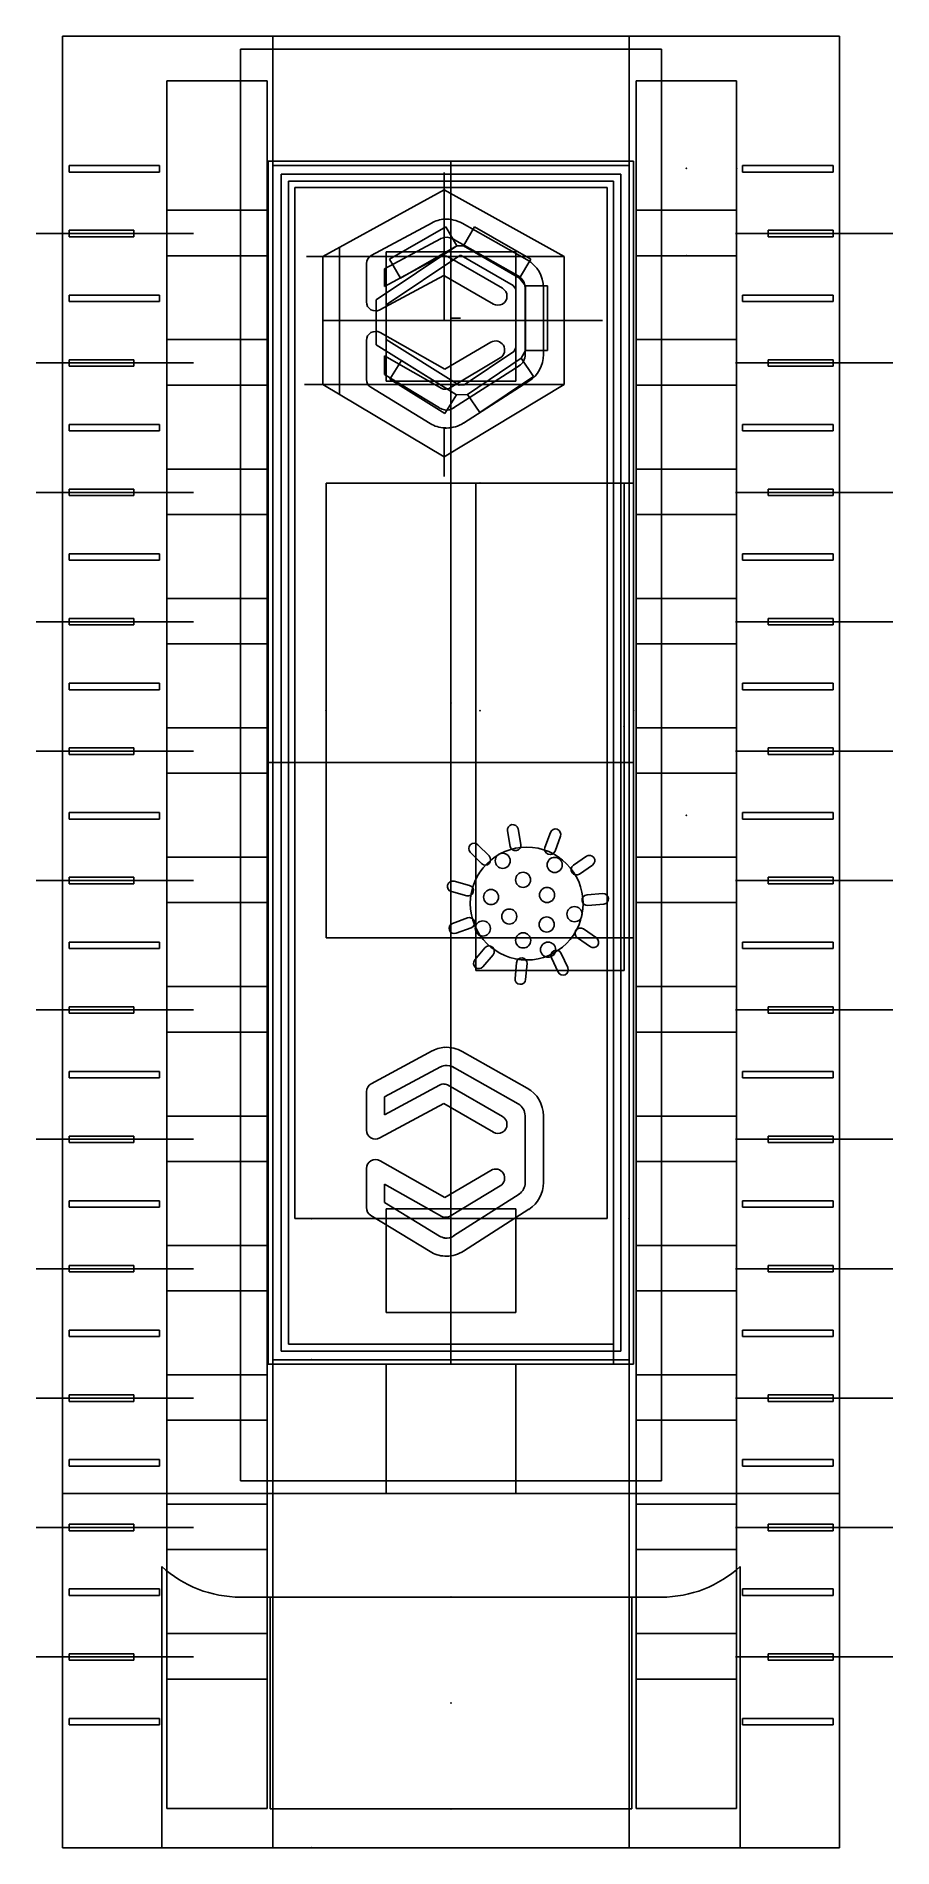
# Model space of a CAD drawing. Header units: centimetres. Extents: x -2.1 to 4.5, y -4.9 to 9.1.
import ezdxf

# ---------------------------------------------------------------- set-up
doc = ezdxf.new("R2010")
doc.units = ezdxf.units.CM
doc.header["$MEASUREMENT"] = 0
for name, color, linetype in [('Lineal v1_Outline', 7, 'Continuous'), ('TinyDigiStump v34_Deckel', 7, 'Continuous'), ('TinyDigiStump v34_Deckeltext', 7, 'Continuous'), ('TinyDigiStump v34_Sketch2', 7, 'Continuous'), ('TinyDigiStump v34_Sketch3', 7, 'Continuous'), ('TinyDigiStump v34_Sketch6', 7, 'Continuous'), ('TinyDigiStump v34_Sketch7', 7, 'Continuous'), ('TinyDigiStump v34_Sketch8', 7, 'Continuous'), ('TinyDigiStump v34_Text', 7, 'Continuous')]:
    doc.layers.add(name, color=color, linetype=linetype)

# ---------------------------------------------------------------- blocks, each defined once
blk = doc.blocks.new('Linealv1')
at = {"layer": 'Lineal v1_Outline'}
for p, q in [((-0.127, 7.968), (-0.127, 0)), ((2.284, 7.968), (-0.127, 7.968)), ((2.284, 0), (2.284, 7.968)), ((-0.127, 0), (2.284, 0))]:
    blk.add_line(p, q, dxfattribs=at)
blk.add_point((0, 0), dxfattribs=at)

msp = doc.modelspace()

# ---------------------------------------------------------------- linework, layer by layer
at = {"layer": 'TinyDigiStump v34_Deckel'}
for p, q in [((-0.297, 8.138, -0.1), (-0.297, 9.138, -0.1)), ((-0.297, 9.138, -0.1), (2.454, 9.138, -0.1)), ((2.454, 9.138, -0.1), (2.454, 8.138, -0.1)), ((-0.297, 8.138, -0.1), (2.454, 8.138, -0.1)), ((-0.297, 8.138, -0.1), (-0.297, -1.09, -0.1)), ((2.454, 8.138, -0.1), (2.454, -4.862, -0.1)), ((-0.177, 8.018, -0.1), (2.334, 8.018, -0.1)), ((-0.177, 8.018, -0.1), (-0.177, -0.136, -0.1)), ((2.334, 8.018, -0.1), (2.334, -1.118, -0.1)), ((-0.127, 0, -0.1), (-0.127, 7.968, -0.1)), ((-0.127, 7.968, -0.1), (2.284, 7.968, -0.1)), ((2.284, 7.968, -0.1), (2.284, 0, -0.1)), ((0.605, 7.416, -0.1), (1.038, 7.666, -0.1)), ((1.038, 7.666, -0.1), (1.123, 7.519, -0.1)), ((1.176, 7.519, -0.1), (1.261, 7.666, -0.1)), ((1.261, 7.666, -0.1), (1.694, 7.416, -0.1)), ((0.502, 7.1, -0.1), (1.123, 7.519, -0.1)), ((0.577, 7.061, -0.1), (1.146, 7.444, -0.1)), ((1.123, 7.519, -0.1), (0.69, 7.269, -0.1)), ((1.176, 7.519, -0.1), (1.123, 7.519, -0.1)), ((1.156, 7.444, -0.1), (1.146, 7.444, -0.1)), ((1.559, 7.211, -0.1), (1.156, 7.444, -0.1)), ((1.609, 7.269, -0.1), (1.176, 7.519, -0.1)), ((1.609, 7.269, -0.1), (1.176, 7.519, -0.1)), ((0.69, 7.269, -0.1), (0.605, 7.416, -0.1)), ((1.694, 7.416, -0.1), (1.609, 7.269, -0.1)), ((1.58, 7.184, -0.1), (1.559, 7.211, -0.1)), ((1.58, 6.73, -0.1), (1.58, 7.184, -0.1)), ((1.655, 7.21, -0.1), (1.609, 7.269, -0.1)), ((1.655, 7.21, -0.1), (1.825, 7.21, -0.1)), ((1.655, 6.71, -0.1), (1.655, 7.21, -0.1)), ((1.655, 6.71, -0.1), (1.655, 7.21, -0.1)), ((1.825, 7.21, -0.1), (1.825, 6.71, -0.1)), ((0.502, 6.752, -0.1), (0.502, 7.1, -0.1)), ((0.577, 6.794, -0.1), (0.577, 7.061, -0.1)), ((1.078, 6.96, -0.1), (1.153, 6.96, -0.1)), ((0.502, 6.752, -0.1), (1.121, 6.366, -0.1)), ((0.577, 6.794, -0.1), (1.141, 6.442, -0.1)), ((1.564, 6.702, -0.1), (1.58, 6.73, -0.1)), ((0.607, 6.487, -0.1), (0.697, 6.631, -0.1)), ((0.697, 6.631, -0.1), (1.121, 6.366, -0.1)), ((1.564, 6.702, -0.1), (1.181, 6.444, -0.1)), ((1.206, 6.37, -0.1), (1.62, 6.649, -0.1)), ((1.62, 6.649, -0.1), (1.206, 6.37, -0.1)), ((1.62, 6.649, -0.1), (1.655, 6.71, -0.1)), ((1.62, 6.649, -0.1), (1.715, 6.508, -0.1)), ((1.825, 6.71, -0.1), (1.655, 6.71, -0.1)), ((1.031, 6.222, -0.1), (0.607, 6.487, -0.1)), ((1.141, 6.442, -0.1), (1.181, 6.444, -0.1)), ((1.715, 6.508, -0.1), (1.301, 6.229, -0.1)), ((1.121, 6.366, -0.1), (1.031, 6.222, -0.1)), ((1.121, 6.366, -0.1), (1.206, 6.37, -0.1)), ((1.301, 6.229, -0.1), (1.206, 6.37, -0.1)), ((2.284, 0, -0.1), (-0.127, 0, -0.1)), ((-0.297, -4.862, -0.1), (-0.297, -0.05, -0.1)), ((-0.177, -0.136, -0.1), (-0.177, -0.97, -0.1)), ((2.334, -0.97, -0.1), (-0.177, -0.97, -0.1)), ((-0.297, -1.09, -0.1), (-0.177, -1.09, -0.1)), ((-0.177, -1.09, -0.1), (2.454, -1.09, -0.1)), ((2.454, -4.862, -0.1), (-0.297, -4.862, -0.1))]:
    msp.add_line(p, q, dxfattribs=at)
msp.add_point((1.078, 3.984, -0.1), dxfattribs=at)
at = {"layer": 'TinyDigiStump v34_Deckeltext'}
for p, q in [((-1.922, -4.862, -0.22), (-1.922, 9.138, -0.22)), ((-1.922, 9.138, -0.22), (4.079, 9.138, -0.22)), ((-0.547, 9.038, -0.22), (2.704, 9.038, -0.22)), ((-0.547, -2.025, -0.22), (-0.547, 9.038, -0.22)), ((2.704, 9.038, -0.22), (2.704, -2.025, -0.22)), ((-1.116, 7.442, -0.22), (-1.116, 8.793, -0.22)), ((-1.116, 8.793, -0.22), (-0.341, 8.793, -0.22)), ((-0.341, 8.793, -0.22), (-0.341, 7.442, -0.22)), ((2.509, 8.793, -0.22), (3.284, 8.793, -0.22)), ((2.509, 7.442, -0.22), (2.509, 8.793, -0.22)), ((3.284, 8.793, -0.22), (3.284, 7.442, -0.22)), ((-1.871, 8.138, -0.22), (-1.871, 8.088, -0.22)), ((-1.171, 8.138, -0.22), (-1.871, 8.138, -0.22)), ((-1.171, 8.088, -0.22), (-1.171, 8.138, -0.22)), ((2.489, 8.173, -0.22), (-0.332, 8.173, -0.22)), ((-0.332, 8.173, -0.22), (-0.332, -1.125, -0.22)), ((2.489, -1.125, -0.22), (2.489, 8.173, -0.22)), ((4.029, 8.138, -0.22), (3.329, 8.138, -0.22)), ((3.329, 8.138, -0.22), (3.329, 8.088, -0.22)), ((4.029, 8.088, -0.22), (4.029, 8.138, -0.22)), ((-1.871, 8.088, -0.22), (-1.171, 8.088, -0.22)), ((1.026, 8.084, -0.22), (1.026, 6.94, -0.22)), ((3.329, 8.088, -0.22), (4.029, 8.088, -0.22)), ((0.088, 7.435, -0.22), (1.026, 7.951, -0.22)), ((1.026, 7.951, -0.22), (1.027, 7.951, -0.22)), ((1.953, 7.435, -0.22), (1.027, 7.951, -0.22)), ((-1.116, 7.793, -0.22), (-0.341, 7.793, -0.22)), ((-1.116, 6.442, -0.22), (-1.116, 7.793, -0.22)), ((-0.341, 7.793, -0.22), (-0.341, 6.442, -0.22)), ((2.509, 6.442, -0.22), (2.509, 7.793, -0.22)), ((2.509, 7.793, -0.22), (3.284, 7.793, -0.22)), ((3.284, 7.793, -0.22), (3.284, 6.442, -0.22)), ((-0.91, 7.613, -0.22), (-2.124, 7.613, -0.22)), ((-1.871, 7.638, -0.22), (-1.871, 7.588, -0.22)), ((-1.371, 7.638, -0.22), (-1.871, 7.638, -0.22)), ((-1.871, 7.588, -0.22), (-1.371, 7.588, -0.22)), ((-1.371, 7.588, -0.22), (-1.371, 7.638, -0.22)), ((0.463, 7.443, -0.22), (0.934, 7.697, -0.22)), ((0.998, 7.573, -0.22), (0.566, 7.341, -0.22)), ((1.598, 7.287, -0.22), (1.089, 7.575, -0.22)), ((1.165, 7.693, -0.22), (1.667, 7.409, -0.22)), ((4.49, 7.613, -0.22), (3.276, 7.613, -0.22)), ((4.029, 7.638, -0.22), (3.529, 7.638, -0.22)), ((3.529, 7.638, -0.22), (3.529, 7.588, -0.22)), ((3.529, 7.588, -0.22), (4.029, 7.588, -0.22)), ((4.029, 7.588, -0.22), (4.029, 7.638, -0.22)), ((-0.341, 7.442, -0.22), (-1.116, 7.442, -0.22)), ((1.953, 7.435, -0.22), (-0.037, 7.435, -0.22)), ((0.088, 7.435, -0.22), (0.088, 6.446, -0.22)), ((0.217, 7.506, -0.22), (0.217, 6.369, -0.22)), ((0.566, 7.203, -0.22), (0.99, 7.432, -0.22)), ((1.03, 7.44, -0.22), (1.03, 7.44, -0.22)), ((1.058, 7.432, -0.22), (1.476, 7.19, -0.22)), ((1.953, 6.446, -0.22), (1.953, 7.435, -0.22)), ((3.284, 7.442, -0.22), (2.509, 7.442, -0.22)), ((0.426, 7.085, -0.22), (0.426, 7.382, -0.22)), ((1.023, 7.29, -0.22), (0.529, 7.024, -0.22)), ((0.566, 7.341, -0.22), (0.566, 7.203, -0.22)), ((1.406, 7.068, -0.22), (1.023, 7.29, -0.22)), ((1.03, 7.286, -0.22), (1.023, 7.29, -0.22)), ((1.023, 7.29, -0.22), (1.023, 7.29, -0.22)), ((1.03, 7.286, -0.22), (1.03, 7.286, -0.22)), ((1.652, 6.678, -0.22), (1.652, 7.195, -0.22)), ((1.792, 7.195, -0.22), (1.792, 6.677, -0.22)), ((-1.171, 7.138, -0.22), (-1.871, 7.138, -0.22)), ((-1.871, 7.138, -0.22), (-1.871, 7.088, -0.22)), ((-1.871, 7.088, -0.22), (-1.171, 7.088, -0.22)), ((-1.171, 7.088, -0.22), (-1.171, 7.138, -0.22)), ((3.329, 7.138, -0.22), (3.329, 7.088, -0.22)), ((4.029, 7.138, -0.22), (3.329, 7.138, -0.22)), ((3.329, 7.088, -0.22), (4.029, 7.088, -0.22)), ((4.029, 7.088, -0.22), (4.029, 7.138, -0.22)), ((0.083, 6.94, -0.22), (2.249, 6.94, -0.22)), ((-1.116, 5.442, -0.22), (-1.116, 6.793, -0.22)), ((-1.116, 6.793, -0.22), (-0.341, 6.793, -0.22)), ((-0.341, 6.793, -0.22), (-0.341, 5.442, -0.22)), ((0.426, 6.485, -0.22), (0.426, 6.787, -0.22)), ((0.531, 6.848, -0.22), (1.031, 6.564, -0.22)), ((1.031, 6.564, -0.22), (1.387, 6.773, -0.22)), ((2.509, 5.442, -0.22), (2.509, 6.793, -0.22)), ((2.509, 6.793, -0.22), (3.284, 6.793, -0.22)), ((3.284, 6.793, -0.22), (3.284, 5.442, -0.22)), ((-0.91, 6.613, -0.22), (-2.124, 6.613, -0.22)), ((-1.371, 6.638, -0.22), (-1.871, 6.638, -0.22)), ((-1.871, 6.638, -0.22), (-1.871, 6.588, -0.22)), ((-1.871, 6.588, -0.22), (-1.371, 6.588, -0.22)), ((-1.371, 6.588, -0.22), (-1.371, 6.638, -0.22)), ((1.009, 6.416, -0.22), (0.566, 6.667, -0.22)), ((0.566, 6.667, -0.22), (0.566, 6.524, -0.22)), ((1.459, 6.653, -0.22), (1.067, 6.417, -0.22)), ((1.099, 6.266, -0.22), (1.604, 6.59, -0.22)), ((4.49, 6.613, -0.22), (3.276, 6.613, -0.22)), ((4.029, 6.638, -0.22), (3.529, 6.638, -0.22)), ((3.529, 6.638, -0.22), (3.529, 6.588, -0.22)), ((3.529, 6.588, -0.22), (4.029, 6.588, -0.22)), ((4.029, 6.588, -0.22), (4.029, 6.638, -0.22)), ((-0.341, 6.442, -0.22), (-1.116, 6.442, -0.22)), ((1.953, 6.446, -0.22), (-0.053, 6.446, -0.22)), ((0.088, 6.446, -0.22), (1.026, 5.887, -0.22)), ((0.566, 6.524, -0.22), (0.99, 6.265, -0.22)), ((1.953, 6.446, -0.22), (1.026, 5.887, -0.22)), ((1.68, 6.473, -0.22), (1.175, 6.148, -0.22)), ((3.284, 6.442, -0.22), (2.509, 6.442, -0.22)), ((0.917, 6.145, -0.22), (0.459, 6.425, -0.22)), ((-1.171, 6.138, -0.22), (-1.871, 6.138, -0.22)), ((-1.871, 6.138, -0.22), (-1.871, 6.088, -0.22)), ((-1.871, 6.088, -0.22), (-1.171, 6.088, -0.22)), ((-1.171, 6.088, -0.22), (-1.171, 6.138, -0.22)), ((1.026, 6.11, -0.22), (1.026, 5.736, -0.22)), ((1.03, 6.11, -0.22), (1.03, 6.11, -0.22)), ((4.029, 6.138, -0.22), (3.329, 6.138, -0.22)), ((3.329, 6.138, -0.22), (3.329, 6.088, -0.22)), ((3.329, 6.088, -0.22), (4.029, 6.088, -0.22)), ((4.029, 6.088, -0.22), (4.029, 6.138, -0.22)), ((-1.116, 5.793, -0.22), (-0.341, 5.793, -0.22)), ((-1.116, 4.442, -0.22), (-1.116, 5.793, -0.22)), ((-0.341, 5.793, -0.22), (-0.341, 4.442, -0.22)), ((2.509, 4.442, -0.22), (2.509, 5.793, -0.22)), ((2.509, 5.793, -0.22), (3.284, 5.793, -0.22)), ((3.284, 5.793, -0.22), (3.284, 4.442, -0.22)), ((-0.91, 5.613, -0.22), (-2.124, 5.613, -0.22)), ((-1.371, 5.638, -0.22), (-1.871, 5.638, -0.22)), ((-1.871, 5.638, -0.22), (-1.871, 5.588, -0.22)), ((-1.371, 5.588, -0.22), (-1.371, 5.638, -0.22)), ((0.114, 2.169, -0.22), (0.114, 5.685, -0.22)), ((0.114, 5.685, -0.22), (2.489, 5.685, -0.22)), ((1.27, 1.919, -0.22), (1.27, 5.685, -0.22)), ((1.27, 5.685, -0.22), (2.415, 5.685, -0.22)), ((2.415, 5.685, -0.22), (2.415, 1.919, -0.22)), ((2.489, 5.685, -0.22), (2.489, 2.169, -0.22)), ((4.49, 5.613, -0.22), (3.276, 5.613, -0.22)), ((4.029, 5.638, -0.22), (3.529, 5.638, -0.22)), ((3.529, 5.638, -0.22), (3.529, 5.588, -0.22)), ((4.029, 5.588, -0.22), (4.029, 5.638, -0.22)), ((-1.871, 5.588, -0.22), (-1.371, 5.588, -0.22)), ((3.529, 5.588, -0.22), (4.029, 5.588, -0.22)), ((-0.341, 5.442, -0.22), (-1.116, 5.442, -0.22)), ((3.284, 5.442, -0.22), (2.509, 5.442, -0.22)), ((-1.871, 5.138, -0.22), (-1.871, 5.088, -0.22)), ((-1.171, 5.138, -0.22), (-1.871, 5.138, -0.22)), ((-1.871, 5.088, -0.22), (-1.171, 5.088, -0.22)), ((-1.171, 5.088, -0.22), (-1.171, 5.138, -0.22)), ((3.329, 5.138, -0.22), (3.329, 5.088, -0.22)), ((4.029, 5.138, -0.22), (3.329, 5.138, -0.22)), ((3.329, 5.088, -0.22), (4.029, 5.088, -0.22)), ((4.029, 5.088, -0.22), (4.029, 5.138, -0.22)), ((-1.116, 4.793, -0.22), (-0.341, 4.793, -0.22)), ((-1.116, 3.442, -0.22), (-1.116, 4.793, -0.22)), ((-0.341, 4.793, -0.22), (-0.341, 3.442, -0.22)), ((2.509, 3.442, -0.22), (2.509, 4.793, -0.22)), ((2.509, 4.793, -0.22), (3.284, 4.793, -0.22)), ((3.284, 4.793, -0.22), (3.284, 3.442, -0.22)), ((-1.371, 4.638, -0.22), (-1.871, 4.638, -0.22)), ((-1.871, 4.638, -0.22), (-1.871, 4.588, -0.22)), ((-1.371, 4.588, -0.22), (-1.371, 4.638, -0.22)), ((4.029, 4.638, -0.22), (3.529, 4.638, -0.22)), ((3.529, 4.638, -0.22), (3.529, 4.588, -0.22)), ((4.029, 4.588, -0.22), (4.029, 4.638, -0.22)), ((-0.91, 4.613, -0.22), (-2.124, 4.613, -0.22)), ((-1.871, 4.588, -0.22), (-1.371, 4.588, -0.22)), ((4.49, 4.613, -0.22), (3.276, 4.613, -0.22)), ((3.529, 4.588, -0.22), (4.029, 4.588, -0.22)), ((-0.341, 4.442, -0.22), (-1.116, 4.442, -0.22)), ((3.284, 4.442, -0.22), (2.509, 4.442, -0.22)), ((-1.871, 4.138, -0.22), (-1.871, 4.088, -0.22)), ((-1.171, 4.138, -0.22), (-1.871, 4.138, -0.22)), ((-1.871, 4.088, -0.22), (-1.171, 4.088, -0.22)), ((-1.171, 4.088, -0.22), (-1.171, 4.138, -0.22)), ((4.029, 4.138, -0.22), (3.329, 4.138, -0.22)), ((3.329, 4.138, -0.22), (3.329, 4.088, -0.22)), ((3.329, 4.088, -0.22), (4.029, 4.088, -0.22)), ((4.029, 4.088, -0.22), (4.029, 4.138, -0.22)), ((-1.116, 2.442, -0.22), (-1.116, 3.793, -0.22)), ((-1.116, 3.793, -0.22), (-0.341, 3.793, -0.22)), ((-0.341, 3.793, -0.22), (-0.341, 2.442, -0.22)), ((2.509, 2.442, -0.22), (2.509, 3.793, -0.22)), ((2.509, 3.793, -0.22), (3.284, 3.793, -0.22)), ((3.284, 3.793, -0.22), (3.284, 2.442, -0.22)), ((-0.91, 3.613, -0.22), (-2.124, 3.613, -0.22)), ((-1.371, 3.638, -0.22), (-1.871, 3.638, -0.22)), ((-1.871, 3.638, -0.22), (-1.871, 3.588, -0.22)), ((-1.871, 3.588, -0.22), (-1.371, 3.588, -0.22)), ((-1.371, 3.588, -0.22), (-1.371, 3.638, -0.22)), ((4.49, 3.613, -0.22), (3.276, 3.613, -0.22)), ((4.029, 3.638, -0.22), (3.529, 3.638, -0.22)), ((3.529, 3.638, -0.22), (3.529, 3.588, -0.22)), ((3.529, 3.588, -0.22), (4.029, 3.588, -0.22)), ((4.029, 3.588, -0.22), (4.029, 3.638, -0.22)), ((-0.341, 3.442, -0.22), (-1.116, 3.442, -0.22)), ((3.284, 3.442, -0.22), (2.509, 3.442, -0.22)), ((-1.171, 3.138, -0.22), (-1.871, 3.138, -0.22)), ((-1.871, 3.138, -0.22), (-1.871, 3.088, -0.22)), ((-1.871, 3.088, -0.22), (-1.171, 3.088, -0.22)), ((-1.171, 3.088, -0.22), (-1.171, 3.138, -0.22)), ((4.029, 3.138, -0.22), (3.329, 3.138, -0.22)), ((3.329, 3.138, -0.22), (3.329, 3.088, -0.22)), ((3.329, 3.088, -0.22), (4.029, 3.088, -0.22)), ((4.029, 3.088, -0.22), (4.029, 3.138, -0.22)), ((1.515, 2.997, -0.22), (1.536, 2.877, -0.22)), ((1.515, 2.997, -0.22), (1.536, 2.877, -0.22)), ((1.618, 2.891, -0.22), (1.597, 3.012, -0.22)), ((1.618, 2.891, -0.22), (1.597, 3.012, -0.22)), ((1.846, 2.984, -0.22), (1.804, 2.869, -0.22)), ((1.846, 2.984, -0.22), (1.804, 2.869, -0.22)), ((1.882, 2.841, -0.22), (1.924, 2.956, -0.22)), ((1.882, 2.841, -0.22), (1.924, 2.956, -0.22)), ((1.228, 2.831, -0.22), (1.315, 2.745, -0.22)), ((1.228, 2.831, -0.22), (1.315, 2.745, -0.22)), ((1.373, 2.803, -0.22), (1.287, 2.889, -0.22)), ((1.373, 2.803, -0.22), (1.287, 2.889, -0.22)), ((2.124, 2.801, -0.22), (2.024, 2.731, -0.22)), ((2.124, 2.801, -0.22), (2.024, 2.731, -0.22)), ((-1.116, 2.793, -0.22), (-0.341, 2.793, -0.22)), ((-1.116, 1.442, -0.22), (-1.116, 2.793, -0.22)), ((-0.341, 2.793, -0.22), (-0.341, 1.442, -0.22)), ((2.071, 2.663, -0.22), (2.172, 2.733, -0.22)), ((2.071, 2.663, -0.22), (2.172, 2.733, -0.22)), ((2.509, 2.793, -0.22), (3.284, 2.793, -0.22)), ((2.509, 1.442, -0.22), (2.509, 2.793, -0.22)), ((3.284, 2.793, -0.22), (3.284, 1.442, -0.22)), ((-0.91, 2.613, -0.22), (-2.124, 2.613, -0.22)), ((-1.371, 2.638, -0.22), (-1.871, 2.638, -0.22)), ((-1.871, 2.638, -0.22), (-1.871, 2.588, -0.22)), ((-1.871, 2.588, -0.22), (-1.371, 2.588, -0.22)), ((-1.371, 2.588, -0.22), (-1.371, 2.638, -0.22)), ((1.082, 2.527, -0.22), (1.2, 2.496, -0.22)), ((1.082, 2.527, -0.22), (1.2, 2.496, -0.22)), ((1.222, 2.575, -0.22), (1.104, 2.607, -0.22)), ((1.222, 2.575, -0.22), (1.104, 2.607, -0.22)), ((4.49, 2.613, -0.22), (3.276, 2.613, -0.22)), ((4.029, 2.638, -0.22), (3.529, 2.638, -0.22)), ((3.529, 2.638, -0.22), (3.529, 2.588, -0.22)), ((3.529, 2.588, -0.22), (4.029, 2.588, -0.22)), ((4.029, 2.588, -0.22), (4.029, 2.638, -0.22)), ((-0.341, 2.442, -0.22), (-1.116, 2.442, -0.22)), ((2.251, 2.513, -0.22), (2.129, 2.502, -0.22)), ((2.251, 2.513, -0.22), (2.129, 2.502, -0.22)), ((2.136, 2.42, -0.22), (2.258, 2.43, -0.22)), ((2.136, 2.42, -0.22), (2.258, 2.43, -0.22)), ((3.284, 2.442, -0.22), (2.509, 2.442, -0.22)), ((1.206, 2.324, -0.22), (1.091, 2.282, -0.22)), ((1.206, 2.324, -0.22), (1.091, 2.282, -0.22)), ((1.119, 2.205, -0.22), (1.234, 2.247, -0.22)), ((1.119, 2.205, -0.22), (1.234, 2.247, -0.22)), ((-1.171, 2.138, -0.22), (-1.871, 2.138, -0.22)), ((-1.871, 2.138, -0.22), (-1.871, 2.088, -0.22)), ((-1.171, 2.088, -0.22), (-1.171, 2.138, -0.22)), ((2.489, 2.169, -0.22), (0.114, 2.169, -0.22)), ((2.055, 2.171, -0.22), (2.155, 2.101, -0.22)), ((2.055, 2.171, -0.22), (2.155, 2.101, -0.22)), ((2.202, 2.169, -0.22), (2.102, 2.239, -0.22)), ((2.202, 2.169, -0.22), (2.102, 2.239, -0.22)), ((4.029, 2.138, -0.22), (3.329, 2.138, -0.22)), ((3.329, 2.138, -0.22), (3.329, 2.088, -0.22)), ((4.029, 2.088, -0.22), (4.029, 2.138, -0.22)), ((-1.871, 2.088, -0.22), (-1.171, 2.088, -0.22)), ((1.34, 2.093, -0.22), (1.262, 2, -0.22)), ((1.34, 2.093, -0.22), (1.262, 2, -0.22)), ((1.325, 1.947, -0.22), (1.404, 2.04, -0.22)), ((1.325, 1.947, -0.22), (1.404, 2.04, -0.22)), ((1.584, 1.978, -0.22), (1.573, 1.856, -0.22)), ((1.584, 1.978, -0.22), (1.573, 1.856, -0.22)), ((1.655, 1.849, -0.22), (1.666, 1.971, -0.22)), ((1.655, 1.849, -0.22), (1.666, 1.971, -0.22)), ((1.854, 2.015, -0.22), (1.906, 1.905, -0.22)), ((1.854, 2.015, -0.22), (1.906, 1.905, -0.22)), ((1.98, 1.94, -0.22), (1.929, 2.05, -0.22)), ((1.98, 1.94, -0.22), (1.929, 2.05, -0.22)), ((3.329, 2.088, -0.22), (4.029, 2.088, -0.22)), ((2.415, 1.919, -0.22), (1.27, 1.919, -0.22)), ((-1.116, 0.442, -0.22), (-1.116, 1.793, -0.22)), ((-1.116, 1.793, -0.22), (-0.341, 1.793, -0.22)), ((-0.341, 1.793, -0.22), (-0.341, 0.442, -0.22)), ((2.509, 0.442, -0.22), (2.509, 1.793, -0.22)), ((2.509, 1.793, -0.22), (3.284, 1.793, -0.22)), ((3.284, 1.793, -0.22), (3.284, 0.442, -0.22)), ((-0.91, 1.613, -0.22), (-2.124, 1.613, -0.22)), ((-1.871, 1.638, -0.22), (-1.871, 1.588, -0.22)), ((-1.371, 1.638, -0.22), (-1.871, 1.638, -0.22)), ((-1.871, 1.588, -0.22), (-1.371, 1.588, -0.22)), ((-1.371, 1.588, -0.22), (-1.371, 1.638, -0.22)), ((4.49, 1.613, -0.22), (3.276, 1.613, -0.22)), ((4.029, 1.638, -0.22), (3.529, 1.638, -0.22)), ((3.529, 1.638, -0.22), (3.529, 1.588, -0.22)), ((3.529, 1.588, -0.22), (4.029, 1.588, -0.22)), ((4.029, 1.588, -0.22), (4.029, 1.638, -0.22)), ((-0.341, 1.442, -0.22), (-1.116, 1.442, -0.22)), ((3.284, 1.442, -0.22), (2.509, 1.442, -0.22)), ((0.463, 1.043, -0.22), (0.934, 1.297, -0.22)), ((1.165, 1.293, -0.22), (1.667, 1.009, -0.22)), ((-1.871, 1.138, -0.22), (-1.871, 1.088, -0.22)), ((-1.171, 1.138, -0.22), (-1.871, 1.138, -0.22)), ((-1.171, 1.088, -0.22), (-1.171, 1.138, -0.22)), ((0.998, 1.173, -0.22), (0.566, 0.941, -0.22)), ((1.598, 0.887, -0.22), (1.089, 1.175, -0.22)), ((3.329, 1.138, -0.22), (3.329, 1.088, -0.22)), ((4.029, 1.138, -0.22), (3.329, 1.138, -0.22)), ((4.029, 1.088, -0.22), (4.029, 1.138, -0.22)), ((-1.871, 1.088, -0.22), (-1.171, 1.088, -0.22)), ((0.426, 0.685, -0.22), (0.426, 0.982, -0.22)), ((0.566, 0.803, -0.22), (0.99, 1.032, -0.22)), ((1.03, 1.04, -0.22), (1.03, 1.04, -0.22)), ((1.058, 1.032, -0.22), (1.476, 0.79, -0.22)), ((3.329, 1.088, -0.22), (4.029, 1.088, -0.22)), ((1.023, 0.89, -0.22), (0.529, 0.624, -0.22)), ((0.566, 0.941, -0.22), (0.566, 0.803, -0.22)), ((1.03, 0.886, -0.22), (1.023, 0.89, -0.22)), ((1.406, 0.668, -0.22), (1.023, 0.89, -0.22)), ((1.03, 0.886, -0.22), (1.03, 0.886, -0.22)), ((-1.116, -0.558, -0.22), (-1.116, 0.793, -0.22)), ((-1.116, 0.793, -0.22), (-0.341, 0.793, -0.22)), ((-0.341, 0.793, -0.22), (-0.341, -0.558, -0.22)), ((1.652, 0.278, -0.22), (1.652, 0.795, -0.22)), ((1.792, 0.795, -0.22), (1.792, 0.277, -0.22)), ((2.509, 0.793, -0.22), (3.284, 0.793, -0.22)), ((2.509, -0.558, -0.22), (2.509, 0.793, -0.22)), ((3.284, 0.793, -0.22), (3.284, -0.558, -0.22)), ((-0.91, 0.613, -0.22), (-2.124, 0.613, -0.22)), ((-1.371, 0.638, -0.22), (-1.871, 0.638, -0.22)), ((-1.871, 0.638, -0.22), (-1.871, 0.588, -0.22)), ((-1.871, 0.588, -0.22), (-1.371, 0.588, -0.22)), ((-1.371, 0.588, -0.22), (-1.371, 0.638, -0.22)), ((4.49, 0.613, -0.22), (3.276, 0.613, -0.22)), ((4.029, 0.638, -0.22), (3.529, 0.638, -0.22)), ((3.529, 0.638, -0.22), (3.529, 0.588, -0.22)), ((3.529, 0.588, -0.22), (4.029, 0.588, -0.22)), ((4.029, 0.588, -0.22), (4.029, 0.638, -0.22)), ((-0.341, 0.442, -0.22), (-1.116, 0.442, -0.22)), ((0.531, 0.448, -0.22), (1.031, 0.164, -0.22)), ((3.284, 0.442, -0.22), (2.509, 0.442, -0.22)), ((0.426, 0.085, -0.22), (0.426, 0.387, -0.22)), ((1.031, 0.164, -0.22), (1.387, 0.373, -0.22)), ((1.009, 0.016, -0.22), (0.566, 0.267, -0.22)), ((0.566, 0.267, -0.22), (0.566, 0.124, -0.22)), ((1.459, 0.253, -0.22), (1.067, 0.017, -0.22)), ((1.099, -0.134, -0.22), (1.604, 0.19, -0.22)), ((-1.871, 0.138, -0.22), (-1.871, 0.088, -0.22)), ((-1.171, 0.138, -0.22), (-1.871, 0.138, -0.22)), ((-1.871, 0.088, -0.22), (-1.171, 0.088, -0.22)), ((-1.171, 0.088, -0.22), (-1.171, 0.138, -0.22)), ((0.917, -0.255, -0.22), (0.459, 0.025, -0.22)), ((0.566, 0.124, -0.22), (0.99, -0.135, -0.22)), ((1.68, 0.073, -0.22), (1.175, -0.252, -0.22)), ((4.029, 0.138, -0.22), (3.329, 0.138, -0.22)), ((3.329, 0.138, -0.22), (3.329, 0.088, -0.22)), ((3.329, 0.088, -0.22), (4.029, 0.088, -0.22)), ((4.029, 0.088, -0.22), (4.029, 0.138, -0.22)), ((-1.116, -0.207, -0.22), (-0.341, -0.207, -0.22)), ((-1.116, -1.558, -0.22), (-1.116, -0.207, -0.22)), ((-0.341, -0.207, -0.22), (-0.341, -1.558, -0.22)), ((2.509, -1.558, -0.22), (2.509, -0.207, -0.22)), ((2.509, -0.207, -0.22), (3.284, -0.207, -0.22)), ((3.284, -0.207, -0.22), (3.284, -1.558, -0.22)), ((-0.91, -0.387, -0.22), (-2.124, -0.387, -0.22)), ((-1.371, -0.362, -0.22), (-1.871, -0.362, -0.22)), ((-1.871, -0.362, -0.22), (-1.871, -0.412, -0.22)), ((-1.871, -0.412, -0.22), (-1.371, -0.412, -0.22)), ((-1.371, -0.412, -0.22), (-1.371, -0.362, -0.22)), ((1.03, -0.29, -0.22), (1.03, -0.29, -0.22)), ((4.49, -0.387, -0.22), (3.276, -0.387, -0.22)), ((4.029, -0.362, -0.22), (3.529, -0.362, -0.22)), ((3.529, -0.362, -0.22), (3.529, -0.412, -0.22)), ((3.529, -0.412, -0.22), (4.029, -0.412, -0.22)), ((4.029, -0.412, -0.22), (4.029, -0.362, -0.22)), ((-0.341, -0.558, -0.22), (-1.116, -0.558, -0.22)), ((3.284, -0.558, -0.22), (2.509, -0.558, -0.22)), ((-1.171, -0.862, -0.22), (-1.871, -0.862, -0.22)), ((-1.871, -0.862, -0.22), (-1.871, -0.912, -0.22)), ((-1.871, -0.912, -0.22), (-1.171, -0.912, -0.22)), ((-1.171, -0.912, -0.22), (-1.171, -0.862, -0.22)), ((4.029, -0.862, -0.22), (3.329, -0.862, -0.22)), ((3.329, -0.862, -0.22), (3.329, -0.912, -0.22)), ((3.329, -0.912, -0.22), (4.029, -0.912, -0.22)), ((4.029, -0.912, -0.22), (4.029, -0.862, -0.22)), ((-1.116, -1.207, -0.22), (-0.341, -1.207, -0.22)), ((-1.116, -2.558, -0.22), (-1.116, -1.207, -0.22)), ((-0.341, -1.207, -0.22), (-0.341, -2.558, -0.22)), ((-0.332, -1.125, -0.22), (2.489, -1.125, -0.22)), ((2.509, -1.207, -0.22), (3.284, -1.207, -0.22)), ((2.509, -2.558, -0.22), (2.509, -1.207, -0.22)), ((3.284, -1.207, -0.22), (3.284, -2.558, -0.22)), ((-0.91, -1.387, -0.22), (-2.124, -1.387, -0.22)), ((-1.371, -1.362, -0.22), (-1.871, -1.362, -0.22)), ((-1.871, -1.362, -0.22), (-1.871, -1.412, -0.22)), ((-1.371, -1.412, -0.22), (-1.371, -1.362, -0.22)), ((4.49, -1.387, -0.22), (3.276, -1.387, -0.22)), ((4.029, -1.362, -0.22), (3.529, -1.362, -0.22)), ((3.529, -1.362, -0.22), (3.529, -1.412, -0.22)), ((4.029, -1.412, -0.22), (4.029, -1.362, -0.22)), ((-1.871, -1.412, -0.22), (-1.371, -1.412, -0.22)), ((3.529, -1.412, -0.22), (4.029, -1.412, -0.22)), ((-0.341, -1.558, -0.22), (-1.116, -1.558, -0.22)), ((3.284, -1.558, -0.22), (2.509, -1.558, -0.22)), ((-1.171, -1.862, -0.22), (-1.871, -1.862, -0.22)), ((-1.871, -1.862, -0.22), (-1.871, -1.912, -0.22)), ((-1.871, -1.912, -0.22), (-1.171, -1.912, -0.22)), ((-1.171, -1.912, -0.22), (-1.171, -1.862, -0.22)), ((4.029, -1.862, -0.22), (3.329, -1.862, -0.22)), ((3.329, -1.862, -0.22), (3.329, -1.912, -0.22)), ((3.329, -1.912, -0.22), (4.029, -1.912, -0.22)), ((4.029, -1.912, -0.22), (4.029, -1.862, -0.22)), ((2.704, -2.025, -0.22), (-0.547, -2.025, -0.22)), ((-1.116, -3.558, -0.22), (-1.116, -2.207, -0.22)), ((-1.116, -2.207, -0.22), (-0.341, -2.207, -0.22)), ((-0.341, -2.207, -0.22), (-0.341, -3.558, -0.22)), ((2.509, -3.558, -0.22), (2.509, -2.207, -0.22)), ((2.509, -2.207, -0.22), (3.284, -2.207, -0.22)), ((3.284, -2.207, -0.22), (3.284, -3.558, -0.22)), ((-1.371, -2.362, -0.22), (-1.871, -2.362, -0.22)), ((-1.871, -2.362, -0.22), (-1.871, -2.412, -0.22)), ((-1.371, -2.412, -0.22), (-1.371, -2.362, -0.22)), ((4.029, -2.362, -0.22), (3.529, -2.362, -0.22)), ((3.529, -2.362, -0.22), (3.529, -2.412, -0.22)), ((4.029, -2.412, -0.22), (4.029, -2.362, -0.22)), ((-0.91, -2.387, -0.22), (-2.124, -2.387, -0.22)), ((-1.871, -2.412, -0.22), (-1.371, -2.412, -0.22)), ((4.49, -2.387, -0.22), (3.276, -2.387, -0.22)), ((3.529, -2.412, -0.22), (4.029, -2.412, -0.22)), ((-0.341, -2.558, -0.22), (-1.116, -2.558, -0.22)), ((3.284, -2.558, -0.22), (2.509, -2.558, -0.22)), ((-1.171, -2.862, -0.22), (-1.871, -2.862, -0.22)), ((-1.871, -2.862, -0.22), (-1.871, -2.912, -0.22)), ((-1.871, -2.912, -0.22), (-1.171, -2.912, -0.22)), ((-1.171, -2.912, -0.22), (-1.171, -2.862, -0.22)), ((3.329, -2.862, -0.22), (3.329, -2.912, -0.22)), ((4.029, -2.862, -0.22), (3.329, -2.862, -0.22)), ((3.329, -2.912, -0.22), (4.029, -2.912, -0.22)), ((4.029, -2.912, -0.22), (4.029, -2.862, -0.22)), ((-1.116, -3.207, -0.22), (-0.341, -3.207, -0.22)), ((-1.116, -4.558, -0.22), (-1.116, -3.207, -0.22)), ((-0.341, -3.207, -0.22), (-0.341, -4.558, -0.22)), ((2.509, -4.558, -0.22), (2.509, -3.207, -0.22)), ((2.509, -3.207, -0.22), (3.284, -3.207, -0.22)), ((3.284, -3.207, -0.22), (3.284, -4.558, -0.22)), ((-0.91, -3.387, -0.22), (-2.124, -3.387, -0.22)), ((-1.371, -3.362, -0.22), (-1.871, -3.362, -0.22)), ((-1.871, -3.362, -0.22), (-1.871, -3.412, -0.22)), ((-1.871, -3.412, -0.22), (-1.371, -3.412, -0.22)), ((-1.371, -3.412, -0.22), (-1.371, -3.362, -0.22)), ((4.49, -3.387, -0.22), (3.276, -3.387, -0.22)), ((4.029, -3.362, -0.22), (3.529, -3.362, -0.22)), ((3.529, -3.362, -0.22), (3.529, -3.412, -0.22)), ((3.529, -3.412, -0.22), (4.029, -3.412, -0.22)), ((4.029, -3.412, -0.22), (4.029, -3.362, -0.22)), ((-0.341, -3.558, -0.22), (-1.116, -3.558, -0.22)), ((3.284, -3.558, -0.22), (2.509, -3.558, -0.22)), ((-1.171, -3.862, -0.22), (-1.871, -3.862, -0.22)), ((-1.871, -3.862, -0.22), (-1.871, -3.912, -0.22)), ((-1.871, -3.912, -0.22), (-1.171, -3.912, -0.22)), ((-1.171, -3.912, -0.22), (-1.171, -3.862, -0.22)), ((4.029, -3.862, -0.22), (3.329, -3.862, -0.22)), ((3.329, -3.862, -0.22), (3.329, -3.912, -0.22)), ((3.329, -3.912, -0.22), (4.029, -3.912, -0.22)), ((4.029, -3.912, -0.22), (4.029, -3.862, -0.22)), ((-0.341, -4.558, -0.22), (-1.116, -4.558, -0.22)), ((3.284, -4.558, -0.22), (2.509, -4.558, -0.22)), ((4.079, -4.862, -0.22), (-1.922, -4.862, -0.22))]:
    msp.add_line(p, q, dxfattribs=at)
for centre, radius, start, end in [((1.048, 7.478, -0.22), 0.247, 94.2925, 118.9991), ((1.045, 7.48, -0.22), 0.244, 60.4057, 93.4987), ((1.045, 7.479, -0.22), 0.105, 97.6329, 120.2584), ((1.045, 7.479, -0.22), 0.105, 55.868, 97.8072), ((0.496, 7.381, -0.22), 0.0702, 118.2501, 179.8948), ((1.023, 7.371, -0.22), 0.0698, 84.5898, 118.4941), ((1.024, 7.37, -0.22), 0.0704, 58.808, 89.8013), ((1.546, 7.195, -0.22), 0.105, 359.937, 60.4766), ((1.546, 7.195, -0.22), 0.246, 359.959, 60.5868), ((1.441, 7.129, -0.22), 0.0702, 239.6169, 60.227), ((0.496, 7.085, -0.22), 0.0701, 179.992, 298.3817), ((0.496, 6.787, -0.22), 0.0702, 60.4613, 179.9699), ((1.423, 6.713, -0.22), 0.0702, 301.0583, 121.0583), ((1.547, 6.678, -0.22), 0.105, 302.5758, 0.1479), ((1.548, 6.678, -0.22), 0.245, 302.6042, 0.1363), ((0.496, 6.485, -0.22), 0.0702, 180.0179, 238.488), ((1.035, 6.48, -0.22), 0.0699, 247.5905, 268.0638), ((1.038, 6.482, -0.22), 0.0712, 266.1531, 294.1698), ((1.044, 6.356, -0.22), 0.106, 239.3079, 262.6377), ((1.043, 6.354, -0.22), 0.105, 262.6842, 303.3028), ((1.044, 6.357, -0.22), 0.247, 239.0382, 266.7588), ((1.044, 6.356, -0.22), 0.247, 265.8068, 266.705), ((1.044, 6.354, -0.22), 0.244, 269.8929, 302.8985), ((1.043, 6.321, -0.22), 0.21, 270.0034, 270.0567), ((1.048, 1.078, -0.22), 0.247, 94.2925, 118.9991), ((1.045, 1.08, -0.22), 0.244, 60.4057, 93.4987), ((1.045, 1.079, -0.22), 0.105, 97.6329, 120.2584), ((1.045, 1.079, -0.22), 0.105, 55.868, 97.8072), ((0.496, 0.981, -0.22), 0.0702, 118.2501, 179.8948), ((1.023, 0.971, -0.22), 0.0698, 84.5898, 118.4941), ((1.024, 0.97, -0.22), 0.0704, 58.808, 89.8013), ((1.546, 0.795, -0.22), 0.246, 359.959, 60.5868), ((1.546, 0.795, -0.22), 0.105, 359.937, 60.4766), ((1.441, 0.729, -0.22), 0.0702, 239.6169, 60.227), ((0.496, 0.685, -0.22), 0.0701, 179.992, 298.3817), ((0.496, 0.387, -0.22), 0.0702, 60.4613, 179.9699), ((1.423, 0.313, -0.22), 0.0702, 301.0583, 121.0583), ((1.547, 0.278, -0.22), 0.105, 302.5758, 0.1479), ((1.548, 0.278, -0.22), 0.245, 302.6042, 0.1363), ((0.496, 0.085, -0.22), 0.0702, 180.0179, 238.488), ((1.035, 0.08, -0.22), 0.0699, 247.5905, 268.0638), ((1.038, 0.082, -0.22), 0.0712, 266.1531, 294.1698), ((1.044, -0.044, -0.22), 0.106, 239.3079, 262.6377), ((1.043, -0.046, -0.22), 0.105, 262.6842, 303.3028), ((1.044, -0.043, -0.22), 0.247, 239.0382, 266.7588), ((1.044, -0.046, -0.22), 0.244, 269.8929, 302.8985)]:
    msp.add_arc(centre, radius, start, end, dxfattribs=at)
for points in [[(1.043, 6.11, -0.22), (1.039, 6.11, -0.22), (1.034, 6.111, -0.22), (1.03, 6.111, -0.22)], [(1.044, 6.109, -0.22), (1.039, 6.109, -0.22), (1.034, 6.11, -0.22), (1.03, 6.11, -0.22)], [(1.549, 3.045, -0.22), (1.526, 3.041, -0.22), (1.511, 3.02, -0.22), (1.515, 2.997, -0.22)], [(1.549, 3.045, -0.22), (1.526, 3.041, -0.22), (1.511, 3.02, -0.22), (1.515, 2.997, -0.22)], [(1.597, 3.012, -0.22), (1.593, 3.034, -0.22), (1.571, 3.049, -0.22), (1.549, 3.045, -0.22)], [(1.597, 3.012, -0.22), (1.593, 3.034, -0.22), (1.571, 3.049, -0.22), (1.549, 3.045, -0.22)], [(1.899, 3.009, -0.22), (1.878, 3.017, -0.22), (1.854, 3.006, -0.22), (1.846, 2.984, -0.22)], [(1.899, 3.009, -0.22), (1.878, 3.017, -0.22), (1.854, 3.006, -0.22), (1.846, 2.984, -0.22)], [(1.924, 2.956, -0.22), (1.932, 2.977, -0.22), (1.92, 3.001, -0.22), (1.899, 3.009, -0.22)], [(1.924, 2.956, -0.22), (1.932, 2.977, -0.22), (1.92, 3.001, -0.22), (1.899, 3.009, -0.22)], [(1.228, 2.889, -0.22), (1.212, 2.873, -0.22), (1.212, 2.847, -0.22), (1.228, 2.831, -0.22)], [(1.228, 2.889, -0.22), (1.212, 2.873, -0.22), (1.212, 2.847, -0.22), (1.228, 2.831, -0.22)], [(1.287, 2.889, -0.22), (1.271, 2.905, -0.22), (1.245, 2.905, -0.22), (1.228, 2.889, -0.22)], [(1.287, 2.889, -0.22), (1.271, 2.905, -0.22), (1.245, 2.905, -0.22), (1.228, 2.889, -0.22)], [(1.664, 2.871, -0.22), (1.423, 2.871, -0.22), (1.228, 2.676, -0.22), (1.228, 2.435, -0.22)], [(1.664, 2.871, -0.22), (1.423, 2.871, -0.22), (1.228, 2.676, -0.22), (1.228, 2.435, -0.22)], [(1.373, 2.745, -0.22), (1.389, 2.761, -0.22), (1.389, 2.787, -0.22), (1.373, 2.803, -0.22)], [(1.373, 2.745, -0.22), (1.389, 2.761, -0.22), (1.389, 2.787, -0.22), (1.373, 2.803, -0.22)], [(1.478, 2.824, -0.22), (1.446, 2.824, -0.22), (1.42, 2.798, -0.22), (1.42, 2.766, -0.22)], [(1.536, 2.766, -0.22), (1.536, 2.798, -0.22), (1.51, 2.824, -0.22), (1.478, 2.824, -0.22)], [(1.536, 2.877, -0.22), (1.54, 2.855, -0.22), (1.562, 2.84, -0.22), (1.584, 2.844, -0.22)], [(1.536, 2.877, -0.22), (1.54, 2.855, -0.22), (1.562, 2.84, -0.22), (1.584, 2.844, -0.22)], [(1.584, 2.844, -0.22), (1.607, 2.848, -0.22), (1.622, 2.869, -0.22), (1.618, 2.891, -0.22)], [(1.584, 2.844, -0.22), (1.607, 2.848, -0.22), (1.622, 2.869, -0.22), (1.618, 2.891, -0.22)], [(2.099, 2.435, -0.22), (2.099, 2.676, -0.22), (1.904, 2.871, -0.22), (1.664, 2.871, -0.22)], [(2.099, 2.435, -0.22), (2.099, 2.676, -0.22), (1.904, 2.871, -0.22), (1.664, 2.871, -0.22)], [(1.804, 2.869, -0.22), (1.797, 2.848, -0.22), (1.808, 2.824, -0.22), (1.829, 2.816, -0.22)], [(1.804, 2.869, -0.22), (1.797, 2.848, -0.22), (1.808, 2.824, -0.22), (1.829, 2.816, -0.22)], [(1.829, 2.816, -0.22), (1.85, 2.809, -0.22), (1.874, 2.82, -0.22), (1.882, 2.841, -0.22)], [(1.829, 2.816, -0.22), (1.85, 2.809, -0.22), (1.874, 2.82, -0.22), (1.882, 2.841, -0.22)], [(2.182, 2.791, -0.22), (2.169, 2.809, -0.22), (2.143, 2.814, -0.22), (2.124, 2.801, -0.22)], [(2.182, 2.791, -0.22), (2.169, 2.809, -0.22), (2.143, 2.814, -0.22), (2.124, 2.801, -0.22)], [(1.315, 2.745, -0.22), (1.331, 2.728, -0.22), (1.357, 2.728, -0.22), (1.373, 2.745, -0.22)], [(1.315, 2.745, -0.22), (1.331, 2.728, -0.22), (1.357, 2.728, -0.22), (1.373, 2.745, -0.22)], [(1.42, 2.766, -0.22), (1.42, 2.733, -0.22), (1.446, 2.707, -0.22), (1.478, 2.707, -0.22)], [(1.478, 2.707, -0.22), (1.51, 2.707, -0.22), (1.536, 2.733, -0.22), (1.536, 2.766, -0.22)], [(1.635, 2.677, -0.22), (1.603, 2.677, -0.22), (1.577, 2.65, -0.22), (1.577, 2.618, -0.22)], [(1.693, 2.618, -0.22), (1.693, 2.65, -0.22), (1.667, 2.677, -0.22), (1.635, 2.677, -0.22)], [(1.879, 2.792, -0.22), (1.847, 2.792, -0.22), (1.821, 2.766, -0.22), (1.821, 2.734, -0.22)], [(1.821, 2.734, -0.22), (1.821, 2.701, -0.22), (1.847, 2.675, -0.22), (1.879, 2.675, -0.22)], [(1.938, 2.734, -0.22), (1.938, 2.766, -0.22), (1.912, 2.792, -0.22), (1.879, 2.792, -0.22)], [(1.879, 2.675, -0.22), (1.912, 2.675, -0.22), (1.938, 2.701, -0.22), (1.938, 2.734, -0.22)], [(2.024, 2.731, -0.22), (2.005, 2.718, -0.22), (2.001, 2.692, -0.22), (2.014, 2.673, -0.22)], [(2.024, 2.731, -0.22), (2.005, 2.718, -0.22), (2.001, 2.692, -0.22), (2.014, 2.673, -0.22)], [(2.014, 2.673, -0.22), (2.027, 2.655, -0.22), (2.053, 2.65, -0.22), (2.071, 2.663, -0.22)], [(2.014, 2.673, -0.22), (2.027, 2.655, -0.22), (2.053, 2.65, -0.22), (2.071, 2.663, -0.22)], [(2.172, 2.733, -0.22), (2.19, 2.746, -0.22), (2.195, 2.772, -0.22), (2.182, 2.791, -0.22)], [(2.172, 2.733, -0.22), (2.19, 2.746, -0.22), (2.195, 2.772, -0.22), (2.182, 2.791, -0.22)], [(1.053, 2.578, -0.22), (1.047, 2.556, -0.22), (1.06, 2.533, -0.22), (1.082, 2.527, -0.22)], [(1.053, 2.578, -0.22), (1.047, 2.556, -0.22), (1.06, 2.533, -0.22), (1.082, 2.527, -0.22)], [(1.104, 2.607, -0.22), (1.082, 2.613, -0.22), (1.059, 2.6, -0.22), (1.053, 2.578, -0.22)], [(1.104, 2.607, -0.22), (1.082, 2.613, -0.22), (1.059, 2.6, -0.22), (1.053, 2.578, -0.22)], [(1.2, 2.496, -0.22), (1.223, 2.49, -0.22), (1.245, 2.503, -0.22), (1.251, 2.525, -0.22)], [(1.2, 2.496, -0.22), (1.223, 2.49, -0.22), (1.245, 2.503, -0.22), (1.251, 2.525, -0.22)], [(1.251, 2.525, -0.22), (1.257, 2.547, -0.22), (1.244, 2.569, -0.22), (1.222, 2.575, -0.22)], [(1.251, 2.525, -0.22), (1.257, 2.547, -0.22), (1.244, 2.569, -0.22), (1.222, 2.575, -0.22)], [(1.388, 2.544, -0.22), (1.356, 2.544, -0.22), (1.33, 2.518, -0.22), (1.33, 2.485, -0.22)], [(1.446, 2.485, -0.22), (1.446, 2.518, -0.22), (1.42, 2.544, -0.22), (1.388, 2.544, -0.22)], [(1.577, 2.618, -0.22), (1.577, 2.586, -0.22), (1.603, 2.56, -0.22), (1.635, 2.56, -0.22)], [(1.635, 2.56, -0.22), (1.667, 2.56, -0.22), (1.693, 2.586, -0.22), (1.693, 2.618, -0.22)], [(1.82, 2.56, -0.22), (1.788, 2.56, -0.22), (1.762, 2.534, -0.22), (1.762, 2.501, -0.22)], [(1.879, 2.501, -0.22), (1.879, 2.534, -0.22), (1.852, 2.56, -0.22), (1.82, 2.56, -0.22)], [(1.228, 2.435, -0.22), (1.228, 2.195, -0.22), (1.423, 1.999, -0.22), (1.664, 1.999, -0.22)], [(1.228, 2.435, -0.22), (1.228, 2.195, -0.22), (1.423, 1.999, -0.22), (1.664, 1.999, -0.22)], [(1.33, 2.485, -0.22), (1.33, 2.453, -0.22), (1.356, 2.427, -0.22), (1.388, 2.427, -0.22)], [(1.388, 2.427, -0.22), (1.42, 2.427, -0.22), (1.446, 2.453, -0.22), (1.446, 2.485, -0.22)], [(1.529, 2.393, -0.22), (1.497, 2.393, -0.22), (1.471, 2.367, -0.22), (1.471, 2.335, -0.22)], [(1.587, 2.335, -0.22), (1.587, 2.367, -0.22), (1.561, 2.393, -0.22), (1.529, 2.393, -0.22)], [(1.664, 1.999, -0.22), (1.904, 1.999, -0.22), (2.099, 2.195, -0.22), (2.099, 2.435, -0.22)], [(1.664, 1.999, -0.22), (1.904, 1.999, -0.22), (2.099, 2.195, -0.22), (2.099, 2.435, -0.22)], [(1.762, 2.501, -0.22), (1.762, 2.469, -0.22), (1.788, 2.443, -0.22), (1.82, 2.443, -0.22)], [(1.82, 2.443, -0.22), (1.852, 2.443, -0.22), (1.879, 2.469, -0.22), (1.879, 2.501, -0.22)], [(2.032, 2.412, -0.22), (2, 2.412, -0.22), (1.974, 2.386, -0.22), (1.974, 2.354, -0.22)], [(2.091, 2.354, -0.22), (2.091, 2.386, -0.22), (2.065, 2.412, -0.22), (2.032, 2.412, -0.22)], [(2.129, 2.502, -0.22), (2.106, 2.5, -0.22), (2.089, 2.48, -0.22), (2.091, 2.457, -0.22)], [(2.129, 2.502, -0.22), (2.106, 2.5, -0.22), (2.089, 2.48, -0.22), (2.091, 2.457, -0.22)], [(2.091, 2.457, -0.22), (2.093, 2.435, -0.22), (2.113, 2.418, -0.22), (2.136, 2.42, -0.22)], [(2.091, 2.457, -0.22), (2.093, 2.435, -0.22), (2.113, 2.418, -0.22), (2.136, 2.42, -0.22)], [(2.295, 2.475, -0.22), (2.293, 2.498, -0.22), (2.273, 2.515, -0.22), (2.251, 2.513, -0.22)], [(2.295, 2.475, -0.22), (2.293, 2.498, -0.22), (2.273, 2.515, -0.22), (2.251, 2.513, -0.22)], [(2.258, 2.43, -0.22), (2.281, 2.432, -0.22), (2.297, 2.452, -0.22), (2.295, 2.475, -0.22)], [(2.258, 2.43, -0.22), (2.281, 2.432, -0.22), (2.297, 2.452, -0.22), (2.295, 2.475, -0.22)], [(1.091, 2.282, -0.22), (1.07, 2.274, -0.22), (1.059, 2.251, -0.22), (1.066, 2.229, -0.22)], [(1.091, 2.282, -0.22), (1.07, 2.274, -0.22), (1.059, 2.251, -0.22), (1.066, 2.229, -0.22)], [(1.259, 2.299, -0.22), (1.251, 2.321, -0.22), (1.227, 2.332, -0.22), (1.206, 2.324, -0.22)], [(1.259, 2.299, -0.22), (1.251, 2.321, -0.22), (1.227, 2.332, -0.22), (1.206, 2.324, -0.22)], [(1.234, 2.247, -0.22), (1.256, 2.254, -0.22), (1.267, 2.278, -0.22), (1.259, 2.299, -0.22)], [(1.234, 2.247, -0.22), (1.256, 2.254, -0.22), (1.267, 2.278, -0.22), (1.259, 2.299, -0.22)], [(1.325, 2.301, -0.22), (1.293, 2.301, -0.22), (1.266, 2.275, -0.22), (1.266, 2.242, -0.22)], [(1.266, 2.242, -0.22), (1.266, 2.21, -0.22), (1.293, 2.184, -0.22), (1.325, 2.184, -0.22)], [(1.383, 2.242, -0.22), (1.383, 2.275, -0.22), (1.357, 2.301, -0.22), (1.325, 2.301, -0.22)], [(1.325, 2.184, -0.22), (1.357, 2.184, -0.22), (1.383, 2.21, -0.22), (1.383, 2.242, -0.22)], [(1.471, 2.335, -0.22), (1.471, 2.303, -0.22), (1.497, 2.276, -0.22), (1.529, 2.276, -0.22)], [(1.529, 2.276, -0.22), (1.561, 2.276, -0.22), (1.587, 2.303, -0.22), (1.587, 2.335, -0.22)], [(1.818, 2.332, -0.22), (1.785, 2.332, -0.22), (1.759, 2.305, -0.22), (1.759, 2.273, -0.22)], [(1.759, 2.273, -0.22), (1.759, 2.241, -0.22), (1.785, 2.215, -0.22), (1.818, 2.215, -0.22)], [(1.876, 2.273, -0.22), (1.876, 2.305, -0.22), (1.85, 2.332, -0.22), (1.818, 2.332, -0.22)], [(1.818, 2.215, -0.22), (1.85, 2.215, -0.22), (1.876, 2.241, -0.22), (1.876, 2.273, -0.22)], [(1.974, 2.354, -0.22), (1.974, 2.321, -0.22), (2, 2.295, -0.22), (2.032, 2.295, -0.22)], [(2.032, 2.295, -0.22), (2.065, 2.295, -0.22), (2.091, 2.321, -0.22), (2.091, 2.354, -0.22)], [(2.102, 2.239, -0.22), (2.083, 2.252, -0.22), (2.058, 2.248, -0.22), (2.044, 2.229, -0.22)], [(2.102, 2.239, -0.22), (2.083, 2.252, -0.22), (2.058, 2.248, -0.22), (2.044, 2.229, -0.22)], [(1.066, 2.229, -0.22), (1.074, 2.208, -0.22), (1.098, 2.197, -0.22), (1.119, 2.205, -0.22)], [(1.066, 2.229, -0.22), (1.074, 2.208, -0.22), (1.098, 2.197, -0.22), (1.119, 2.205, -0.22)], [(1.399, 2.098, -0.22), (1.381, 2.113, -0.22), (1.355, 2.111, -0.22), (1.34, 2.093, -0.22)], [(1.399, 2.098, -0.22), (1.381, 2.113, -0.22), (1.355, 2.111, -0.22), (1.34, 2.093, -0.22)], [(1.636, 2.209, -0.22), (1.603, 2.209, -0.22), (1.577, 2.183, -0.22), (1.577, 2.15, -0.22)], [(1.577, 2.15, -0.22), (1.577, 2.118, -0.22), (1.603, 2.092, -0.22), (1.636, 2.092, -0.22)], [(1.694, 2.15, -0.22), (1.694, 2.183, -0.22), (1.668, 2.209, -0.22), (1.636, 2.209, -0.22)], [(1.636, 2.092, -0.22), (1.668, 2.092, -0.22), (1.694, 2.118, -0.22), (1.694, 2.15, -0.22)], [(1.828, 2.137, -0.22), (1.796, 2.137, -0.22), (1.77, 2.111, -0.22), (1.77, 2.079, -0.22)], [(1.887, 2.079, -0.22), (1.887, 2.111, -0.22), (1.861, 2.137, -0.22), (1.828, 2.137, -0.22)], [(2.044, 2.229, -0.22), (2.031, 2.21, -0.22), (2.036, 2.184, -0.22), (2.055, 2.171, -0.22)], [(2.044, 2.229, -0.22), (2.031, 2.21, -0.22), (2.036, 2.184, -0.22), (2.055, 2.171, -0.22)], [(2.155, 2.101, -0.22), (2.173, 2.088, -0.22), (2.199, 2.093, -0.22), (2.212, 2.111, -0.22)], [(2.155, 2.101, -0.22), (2.173, 2.088, -0.22), (2.199, 2.093, -0.22), (2.212, 2.111, -0.22)], [(2.212, 2.111, -0.22), (2.225, 2.13, -0.22), (2.221, 2.156, -0.22), (2.202, 2.169, -0.22)], [(2.212, 2.111, -0.22), (2.225, 2.13, -0.22), (2.221, 2.156, -0.22), (2.202, 2.169, -0.22)], [(1.262, 2, -0.22), (1.247, 1.982, -0.22), (1.249, 1.956, -0.22), (1.267, 1.942, -0.22)], [(1.262, 2, -0.22), (1.247, 1.982, -0.22), (1.249, 1.956, -0.22), (1.267, 1.942, -0.22)], [(1.404, 2.04, -0.22), (1.418, 2.058, -0.22), (1.416, 2.084, -0.22), (1.399, 2.098, -0.22)], [(1.404, 2.04, -0.22), (1.418, 2.058, -0.22), (1.416, 2.084, -0.22), (1.399, 2.098, -0.22)], [(1.628, 2.016, -0.22), (1.606, 2.018, -0.22), (1.586, 2.001, -0.22), (1.584, 1.978, -0.22)], [(1.628, 2.016, -0.22), (1.606, 2.018, -0.22), (1.586, 2.001, -0.22), (1.584, 1.978, -0.22)], [(1.666, 1.971, -0.22), (1.668, 1.994, -0.22), (1.651, 2.014, -0.22), (1.628, 2.016, -0.22)], [(1.666, 1.971, -0.22), (1.668, 1.994, -0.22), (1.651, 2.014, -0.22), (1.628, 2.016, -0.22)], [(1.77, 2.079, -0.22), (1.77, 2.046, -0.22), (1.796, 2.02, -0.22), (1.828, 2.02, -0.22)], [(1.828, 2.02, -0.22), (1.861, 2.02, -0.22), (1.887, 2.046, -0.22), (1.887, 2.079, -0.22)], [(1.874, 2.07, -0.22), (1.853, 2.061, -0.22), (1.844, 2.036, -0.22), (1.854, 2.015, -0.22)], [(1.874, 2.07, -0.22), (1.853, 2.061, -0.22), (1.844, 2.036, -0.22), (1.854, 2.015, -0.22)], [(1.929, 2.05, -0.22), (1.919, 2.071, -0.22), (1.895, 2.08, -0.22), (1.874, 2.07, -0.22)], [(1.929, 2.05, -0.22), (1.919, 2.071, -0.22), (1.895, 2.08, -0.22), (1.874, 2.07, -0.22)], [(1.267, 1.942, -0.22), (1.284, 1.927, -0.22), (1.31, 1.929, -0.22), (1.325, 1.947, -0.22)], [(1.267, 1.942, -0.22), (1.284, 1.927, -0.22), (1.31, 1.929, -0.22), (1.325, 1.947, -0.22)], [(1.573, 1.856, -0.22), (1.571, 1.833, -0.22), (1.588, 1.813, -0.22), (1.611, 1.811, -0.22)], [(1.573, 1.856, -0.22), (1.571, 1.833, -0.22), (1.588, 1.813, -0.22), (1.611, 1.811, -0.22)], [(1.611, 1.811, -0.22), (1.633, 1.809, -0.22), (1.653, 1.826, -0.22), (1.655, 1.849, -0.22)], [(1.611, 1.811, -0.22), (1.633, 1.809, -0.22), (1.653, 1.826, -0.22), (1.655, 1.849, -0.22)], [(1.906, 1.905, -0.22), (1.915, 1.884, -0.22), (1.94, 1.875, -0.22), (1.96, 1.885, -0.22)], [(1.906, 1.905, -0.22), (1.915, 1.884, -0.22), (1.94, 1.875, -0.22), (1.96, 1.885, -0.22)], [(1.96, 1.885, -0.22), (1.981, 1.894, -0.22), (1.99, 1.919, -0.22), (1.98, 1.94, -0.22)], [(1.96, 1.885, -0.22), (1.981, 1.894, -0.22), (1.99, 1.919, -0.22), (1.98, 1.94, -0.22)], [(1.044, -0.291, -0.22), (1.039, -0.291, -0.22), (1.034, -0.29, -0.22), (1.03, -0.29, -0.22)]]:
    msp.add_open_spline(points, degree=3, dxfattribs=at)
for p in [(2.897, 8.117, -0.22), (3.284, 8.117, -0.22), (2.897, 7.442, -0.22), (1.302, 5.685, -0.22), (0.114, 3.927, -0.22), (1.302, 3.927, -0.22), (2.489, 3.927, -0.22), (2.415, 3.802, -0.22), (2.897, 3.117, -0.22), (1.302, 2.169, -0.22), (0, 0, -0.22)]:
    msp.add_point(p, dxfattribs=at)
at = {"layer": 'TinyDigiStump v34_Sketch2'}
for p, q in [((-1.922, 9.138, 1.057), (4.079, 9.138, 1.057)), ((-1.922, -4.862, 1.057), (-1.922, 9.138, 1.057)), ((-0.297, 9.138, 1.057), (2.454, 9.138, 1.057)), ((4.079, 9.138, 1.057), (4.079, -4.862, 1.057)), ((-0.332, 8.173, 1.057), (2.489, 8.173, 1.057)), ((-0.332, -1.125, 1.057), (-0.332, 8.173, 1.057)), ((-0.297, -1.09, 1.057), (-0.297, 8.138, 1.057)), ((-0.297, 8.138, 1.057), (2.454, 8.138, 1.057)), ((-0.297, 8.138, 1.057), (-0.297, -1.09, 1.057)), ((-0.297, 8.138, 1.057), (2.454, 8.138, 1.057)), ((1.078, 8.173, 1.057), (1.078, -1.125, 1.057)), ((2.454, 8.138, 1.057), (2.454, -1.09, 1.057)), ((2.454, 8.138, 1.057), (2.454, -4.862, 1.057)), ((2.489, 8.173, 1.057), (2.489, -1.125, 1.057)), ((2.454, -1.09, 1.057), (-0.297, -1.09, 1.057)), ((-0.177, -1.09, 1.057), (2.454, -1.09, 1.057)), ((2.489, -1.125, 1.057), (-0.332, -1.125, 1.057)), ((1.579, -1.125, 1.057), (0.579, -1.125, 1.057)), ((0.579, -1.125, 1.057), (0.579, -2.125, 1.057)), ((1.579, -2.125, 1.057), (1.579, -1.125, 1.057)), ((4.079, -2.125, 1.057), (-1.922, -2.125, 1.057)), ((0.579, -2.125, 1.057), (1.579, -2.125, 1.057)), ((4.079, -4.862, 1.057), (-1.922, -4.862, 1.057)), ((2.454, -4.862, 1.057), (-0.297, -4.862, 1.057))]:
    msp.add_line(p, q, dxfattribs=at)
msp.add_point((1.078, 3.984, 1.057), dxfattribs=at)
at = {"layer": 'TinyDigiStump v34_Sketch3'}
for p, q in [((-1.922, -4.862, -0.22), (4.079, -4.862, -0.22)), ((-1.922, -4.862, 1.177), (-1.922, -4.862, -0.22)), ((4.079, -4.862, 1.177), (-1.922, -4.862, 1.177)), ((-1.922, -4.862, 1.177), (1.078, -4.862, 1.177)), ((-1.672, -4.862, 0.977), (-1.397, -4.862, 0.977)), ((-0.647, -4.862, 0.227), (-0.647, -4.862, -0.12)), ((1.078, -4.862, -0.22), (-0.547, -4.862, -0.22)), ((2.454, -4.862, -0.1), (-0.297, -4.862, -0.1)), ((1.078, -4.862, -0.22), (2.704, -4.862, -0.22)), ((4.079, -4.862, 1.177), (1.078, -4.862, 1.177)), ((1.078, -4.862, 1.177), (1.078, -4.862, -0.22)), ((2.804, -4.862, 0.227), (2.804, -4.862, -0.12)), ((3.828, -4.862, 0.977), (3.554, -4.862, 0.977)), ((4.079, -4.862, -0.22), (4.079, -4.862, 1.177)), ((4.079, -4.862, 1.227), (4.079, -4.862, 1.177))]:
    msp.add_line(p, q, dxfattribs=at)
at = {"layer": 'TinyDigiStump v34_Sketch3', "extrusion": (5.92119e-16, -1, 0)}
for centre, radius, start, end in [((-1.672, 1.227, 4.862), 0.25, 180, 270), ((-1.397, 0.227, 4.862), 0.75, 360, 90), ((-0.547, -0.12, 4.862), 0.1, 180, 270), ((2.704, -0.12, 4.862), 0.1, 270, 0), ((3.554, 0.227, 4.862), 0.75, 90, 180), ((3.828, 1.227, 4.862), 0.25, 270, 0)]:
    msp.add_arc(centre, radius, start, end, dxfattribs=at)
at = {"layer": 'TinyDigiStump v34_Sketch3'}
msp.add_point((0, -4.862), dxfattribs=at)
at = {"layer": 'TinyDigiStump v34_Sketch6'}
for p, q in [((2.454, -1.09, 0.4), (-0.297, -1.09, 0.4)), ((-0.297, -1.09, 0.4), (-0.297, -1.09, -0.22)), ((-0.297, -1.09, -0.22), (2.454, -1.09, -0.22)), ((0.329, -1.09, 0.2), (1.829, -1.09, 0.2)), ((0.329, -1.09, 0.2), (0.329, -1.09, 0.19)), ((0.329, -1.09, -0.08), (1.829, -1.09, -0.08)), ((0.329, -1.09, 0.19), (0.329, -1.09, -0.08)), ((0.563, -1.09, -0.174), (1.594, -1.09, -0.174)), ((1.046, -1.09, 0.13), (1.111, -1.09, 0.13)), ((1.046, -1.09, 0.13), (1.111, -1.09, 0.13)), ((1.111, -1.09, 0.13), (1.046, -1.09, 0.13)), ((1.078, -1.09, 0.13), (1.078, -1.09, 0.623)), ((1.829, -1.09, 0.2), (1.829, -1.09, -0.08)), ((2.454, -1.09, -0.22), (2.454, -1.09, 0.4))]:
    msp.add_line(p, q, dxfattribs=at)
at = {"layer": 'TinyDigiStump v34_Sketch6', "extrusion": (0, -1, 0)}
for centre, start, end in [((1.055, -0.42, 1.09), 90, 152.5136), ((1.102, -0.42, 1.09), 27.4864, 90)]:
    msp.add_arc(centre, 0.55, start, end, dxfattribs=at)
at = {"layer": 'TinyDigiStump v34_Sketch6'}
msp.add_point((0, -1.09), dxfattribs=at)
at = {"layer": 'TinyDigiStump v34_Sketch7'}
for p, q in [((2.454, 8.138, -0.22), (2.454, 8.138, 0.4)), ((2.454, -1.09, 0.08), (2.454, 8.138, 0.08)), ((2.454, 8.138, 0.4), (2.454, -1.09, 0.4)), ((2.454, -1.09, -0.22), (2.454, 8.138, -0.22)), ((2.454, 5.638, -0.02), (2.454, 7.138, -0.02)), ((2.454, 7.138, -0.02), (2.454, 7.138, 0.18)), ((2.454, 7.138, 0.18), (2.454, 5.638, 0.18)), ((2.454, 5.638, 0.18), (2.454, 5.638, -0.02)), ((2.454, 3.524, -0.22), (2.454, 3.524, 0.4)), ((2.454, -0.09, 0.18), (2.454, 1.41, 0.18)), ((2.454, 1.41, 0.18), (2.454, 1.41, -0.02)), ((2.454, 1.41, -0.02), (2.454, -0.09, -0.02)), ((2.454, -0.09, -0.02), (2.454, -0.09, 0.18)), ((2.454, -1.09, 0.4), (2.454, -1.09, -0.22))]:
    msp.add_line(p, q, dxfattribs=at)
msp.add_point((2.454, 0), dxfattribs=at)
at = {"layer": 'TinyDigiStump v34_Sketch8'}
for p, q in [((2.489, 8.173, 1.057), (-0.332, 8.173, 1.057)), ((-0.332, 8.173, 1.057), (2.489, 8.173, 1.057)), ((-0.332, -1.125, 1.057), (-0.332, 8.173, 1.057)), ((-0.332, 8.173, 1.057), (-0.332, -1.125, 1.057)), ((1.078, 8.173, 1.057), (1.078, -1.125, 1.057)), ((2.489, 8.173, 1.057), (2.489, -1.125, 1.057)), ((2.489, -1.125, 1.057), (2.489, 8.173, 1.057)), ((-0.232, 8.073, 1.057), (2.389, 8.073, 1.057)), ((-0.232, -1.025, 1.057), (-0.232, 8.073, 1.057)), ((2.389, 8.073, 1.057), (2.389, -1.025, 1.057)), ((1.579, 7.473, 1.057), (0.579, 7.473, 1.057)), ((0.579, 7.473, 1.057), (0.579, 6.473, 1.057)), ((1.579, 6.473, 1.057), (1.579, 7.473, 1.057)), ((0.579, 6.473, 1.057), (1.579, 6.473, 1.057)), ((2.489, 3.524, 1.057), (-0.332, 3.524, 1.057)), ((0.579, 0.075, 1.057), (0.579, -0.725, 1.057)), ((1.579, 0.075, 1.057), (0.579, 0.075, 1.057)), ((1.579, -0.725, 1.057), (1.579, 0.075, 1.057)), ((0.579, -0.725, 1.057), (1.579, -0.725, 1.057)), ((2.389, -1.025, 1.057), (-0.232, -1.025, 1.057)), ((-0.332, -1.125, 1.057), (0.479, -1.125, 1.057)), ((2.489, -1.125, 1.057), (-0.332, -1.125, 1.057)), ((0.567, -1.125, 1.057), (0.479, -1.125, 1.057)), ((1.055, -1.125, 1.057), (0.567, -1.125, 1.057)), ((1.102, -1.125, 1.057), (1.055, -1.125, 1.057)), ((1.102, -1.125, 1.057), (1.59, -1.125, 1.057)), ((1.679, -1.125, 1.057), (1.59, -1.125, 1.057)), ((1.679, -1.125, 1.057), (2.489, -1.125, 1.057))]:
    msp.add_line(p, q, dxfattribs=at)
msp.add_point((0, 0, 1.057), dxfattribs=at)
at = {"layer": 'TinyDigiStump v34_Text'}
for p, q in [((-0.297, -4.862, 0.937), (-0.297, -0.05, 0.937)), ((-1.155, -4.862, 0.937), (-1.155, -2.688, 0.937)), ((3.312, -2.688, 0.937), (3.312, -4.862, 0.937)), ((-0.547, -2.925, 0.937), (2.704, -2.925, 0.937)), ((-0.318, -2.925, 0.937), (2.475, -2.925, 0.937)), ((-0.318, -4.562, 0.937), (-0.318, -2.925, 0.937)), ((2.475, -2.925, 0.937), (2.475, -4.562, 0.937)), ((2.475, -4.562, 0.937), (-0.318, -4.562, 0.937)), ((3.312, -4.862, 0.937), (-1.155, -4.862, 0.937)), ((1.078, -4.862, 0.937), (2.704, -4.862, 0.937))]:
    msp.add_line(p, q, dxfattribs=at)
at = {"layer": 'TinyDigiStump v34_Text', "extrusion": (0, 0, -1)}
for centre, start, end in [((0.547, -2.025, -0.937), 270, 312.5266), ((-2.704, -2.025, -0.937), 227.4734, 270)]:
    msp.add_arc(centre, 0.9, start, end, dxfattribs=at)
at = {"layer": 'TinyDigiStump v34_Text'}
for p in [(0, 0, 0.937), (1.078, -2.925, 0.937), (1.078, -3.743, 0.937), (1.078, -4.562, 0.937)]:
    msp.add_point(p, dxfattribs=at)

# ---------------------------------------------------------------- block references
msp.add_blockref('Linealv1', (0, 0))

doc.saveas('drawing.dxf')
